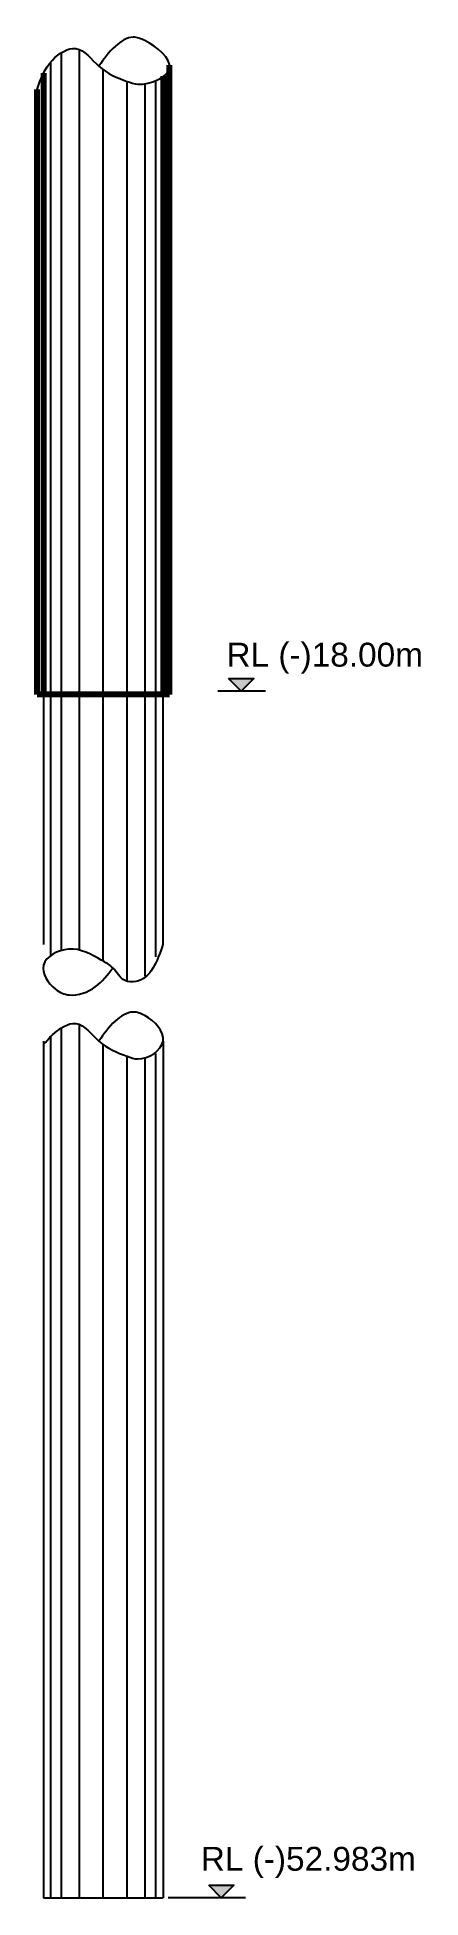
# Model space of a CAD drawing. Header units: millimetres. Extents: x 645430 to 1329725, y -477752 to 44877.
# Drawn here: x 962275 to 965486, y -150196 to -134615 of the extents above; entities that cross this region are included whole.
import ezdxf

# ---------------------------------------------------------------- set-up
doc = ezdxf.new("R2010")
doc.units = ezdxf.units.MM
doc.header["$LTSCALE"] = 250
for name, color, linetype in [('dim', 4, 'Continuous'), ('Dimision', 4, 'Continuous'), ('hatch', 35, 'Continuous'), ('Pile', 11, 'Continuous'), ('Text', 7, 'Continuous')]:
    doc.layers.add(name, color=color, linetype=linetype)
doc.layers.add('Steel Casing', color=5, linetype='Continuous', lineweight=80)
doc.styles.add('ROMANS', font='arial.ttf', dxfattribs={"height": 200})

msp = doc.modelspace()

# ---------------------------------------------------------------- texts
at = {"layer": 'Text', "style": 'ROMANS'}
for s, p in [('RL (-)18.00m', (963859.1, -139885.9)), ('RL (-)52.983m', (963644.1, -149969.5))]:
    msp.add_text(s, height=200, dxfattribs=at).set_placement(p)

# ---------------------------------------------------------------- hatches: boundary and pattern name
at = {"layer": 'Dimision', "ltscale": 5}
for points in [[(963875.8, -139985.3), (964087.9, -139985.3), (963981.8, -140091.4)], [(963708.2, -150089.9), (963920.3, -150089.9), (963814.3, -150196)]]:
    msp.add_hatch(color=256, dxfattribs=at).paths.add_polyline_path(points)

# ---------------------------------------------------------------- linework, layer by layer
at = {"layer": 'dim', "ltscale": 30}
for points in [[(962274.6, -135051.8), (962401.5, -134807), (962599.2, -134710.4), (962791.4, -134858.5), (963027, -134985.6), (963117.7, -135007.8), (963381.3, -134874.8), (963174.9, -134644), (963079, -134615.4), (962929.3, -134689.3), (962791.4, -134858.5)], [(963327.7, -142213.2), (963099.6, -142523), (963009.7, -142515.6), (962908.5, -142409.6), (962811.1, -142343.7), (962536.9, -142251.9), (962328.3, -142385.1), (962427.5, -142588), (962542.2, -142635.7), (962761.2, -142567), (962908.5, -142409.6)], [(962328.3, -143049.5), (962401.5, -142970.8), (962599.2, -142874.2), (962791.4, -143022.3), (963027, -143149.5), (963117.6, -143171.6), (963328, -143022.1), (963174.8, -142807.8), (963079, -142779.2), (962929.3, -142853.1), (962791.4, -143022.3)]]:
    msp.add_spline(points, degree=3, dxfattribs=at)
at = {"layer": 'Dimision', "ltscale": 5}
for p, q in [((964185, -140091.4), (963788.2, -140091.4)), ((964017.4, -150196), (963370.6, -150196))]:
    msp.add_line(p, q, dxfattribs=at)
for points in [[(963875.8, -139985.3), (964087.9, -139985.3), (963981.8, -140091.4)], [(963710.9, -150089.9), (963920.3, -150089.9), (963814.3, -150196)]]:
    msp.add_lwpolyline(points, close=True, dxfattribs=at)
at = {"layer": 'hatch', "ltscale": 3}
for p, q in [((962478, -142262.8), (962478, -134744.1)), ((962478, -142262.8), (962478, -134744.1)), ((962628, -142259.7), (962628, -134718.4)), ((962387.6, -142305.9), (962387.6, -134822.7)), ((962828, -142353), (962828, -134888.6)), ((962828, -142353), (962828, -134888.6)), ((962828, -142353), (962828, -134888.6)), ((962828, -142353), (962828, -134888.6)), ((963028, -142525.3), (963028, -134985.9)), ((963178, -142474.5), (963178, -134999)), ((963178, -142477.1), (963178, -135009.5)), ((963268.4, -142315.4), (963268.4, -134978.2)), ((962387.6, -150196), (962387.6, -142984.4)), ((962478, -150196), (962478, -142910.8)), ((962478, -150196), (962478, -142910.8)), ((962628, -150196), (962628, -142881.9)), ((962828, -150196), (962828, -143052.4)), ((962828, -150196), (962828, -143052.4)), ((962828, -150196), (962828, -143052.4)), ((962828, -150196), (962828, -143052.4)), ((963028, -150196), (963028, -143149.8)), ((963178, -150196), (963178, -143157.9)), ((963178, -150196), (963178, -143174.7)), ((963268.4, -150196), (963268.4, -143124.5))]:
    msp.add_line(p, q, dxfattribs=at)
at = {"layer": 'Pile', "ltscale": 3}
for p, q in [((962327.9, -134941.7), (962328.3, -142213.2)), ((963328.1, -134941.7), (963327.7, -142213.2)), ((962328, -143022.1), (962328, -150196)), ((963328, -143022.1), (963328, -150196)), ((962328, -150196), (963328, -150196))]:
    msp.add_line(p, q, dxfattribs=at)
at = {"layer": 'Steel Casing', "linetype": 'Continuous', "ltscale": 0.3}
msp.add_line((963381.3, -140118.9), (962274.6, -140118.9), dxfattribs=at)
for points in [[(962327.5, -134916.2), (962327.5, -140118.9)], [(963381.3, -140118.9), (963381.4, -134848.6)], [(962274.6, -140118.9), (962274.6, -135051.8)], [(963328.5, -134941.5), (963328.4, -140118.9)]]:
    msp.add_lwpolyline(points, dxfattribs=at)

msp.set_redraw_order([(e.dxf.handle, doc.entitydb.next_handle()) for e in msp.query("TEXT MTEXT ATTDEF DIMENSION ARC_DIMENSION")])  # texts and dimensions are drawn at this point

doc.saveas('drawing.dxf')
